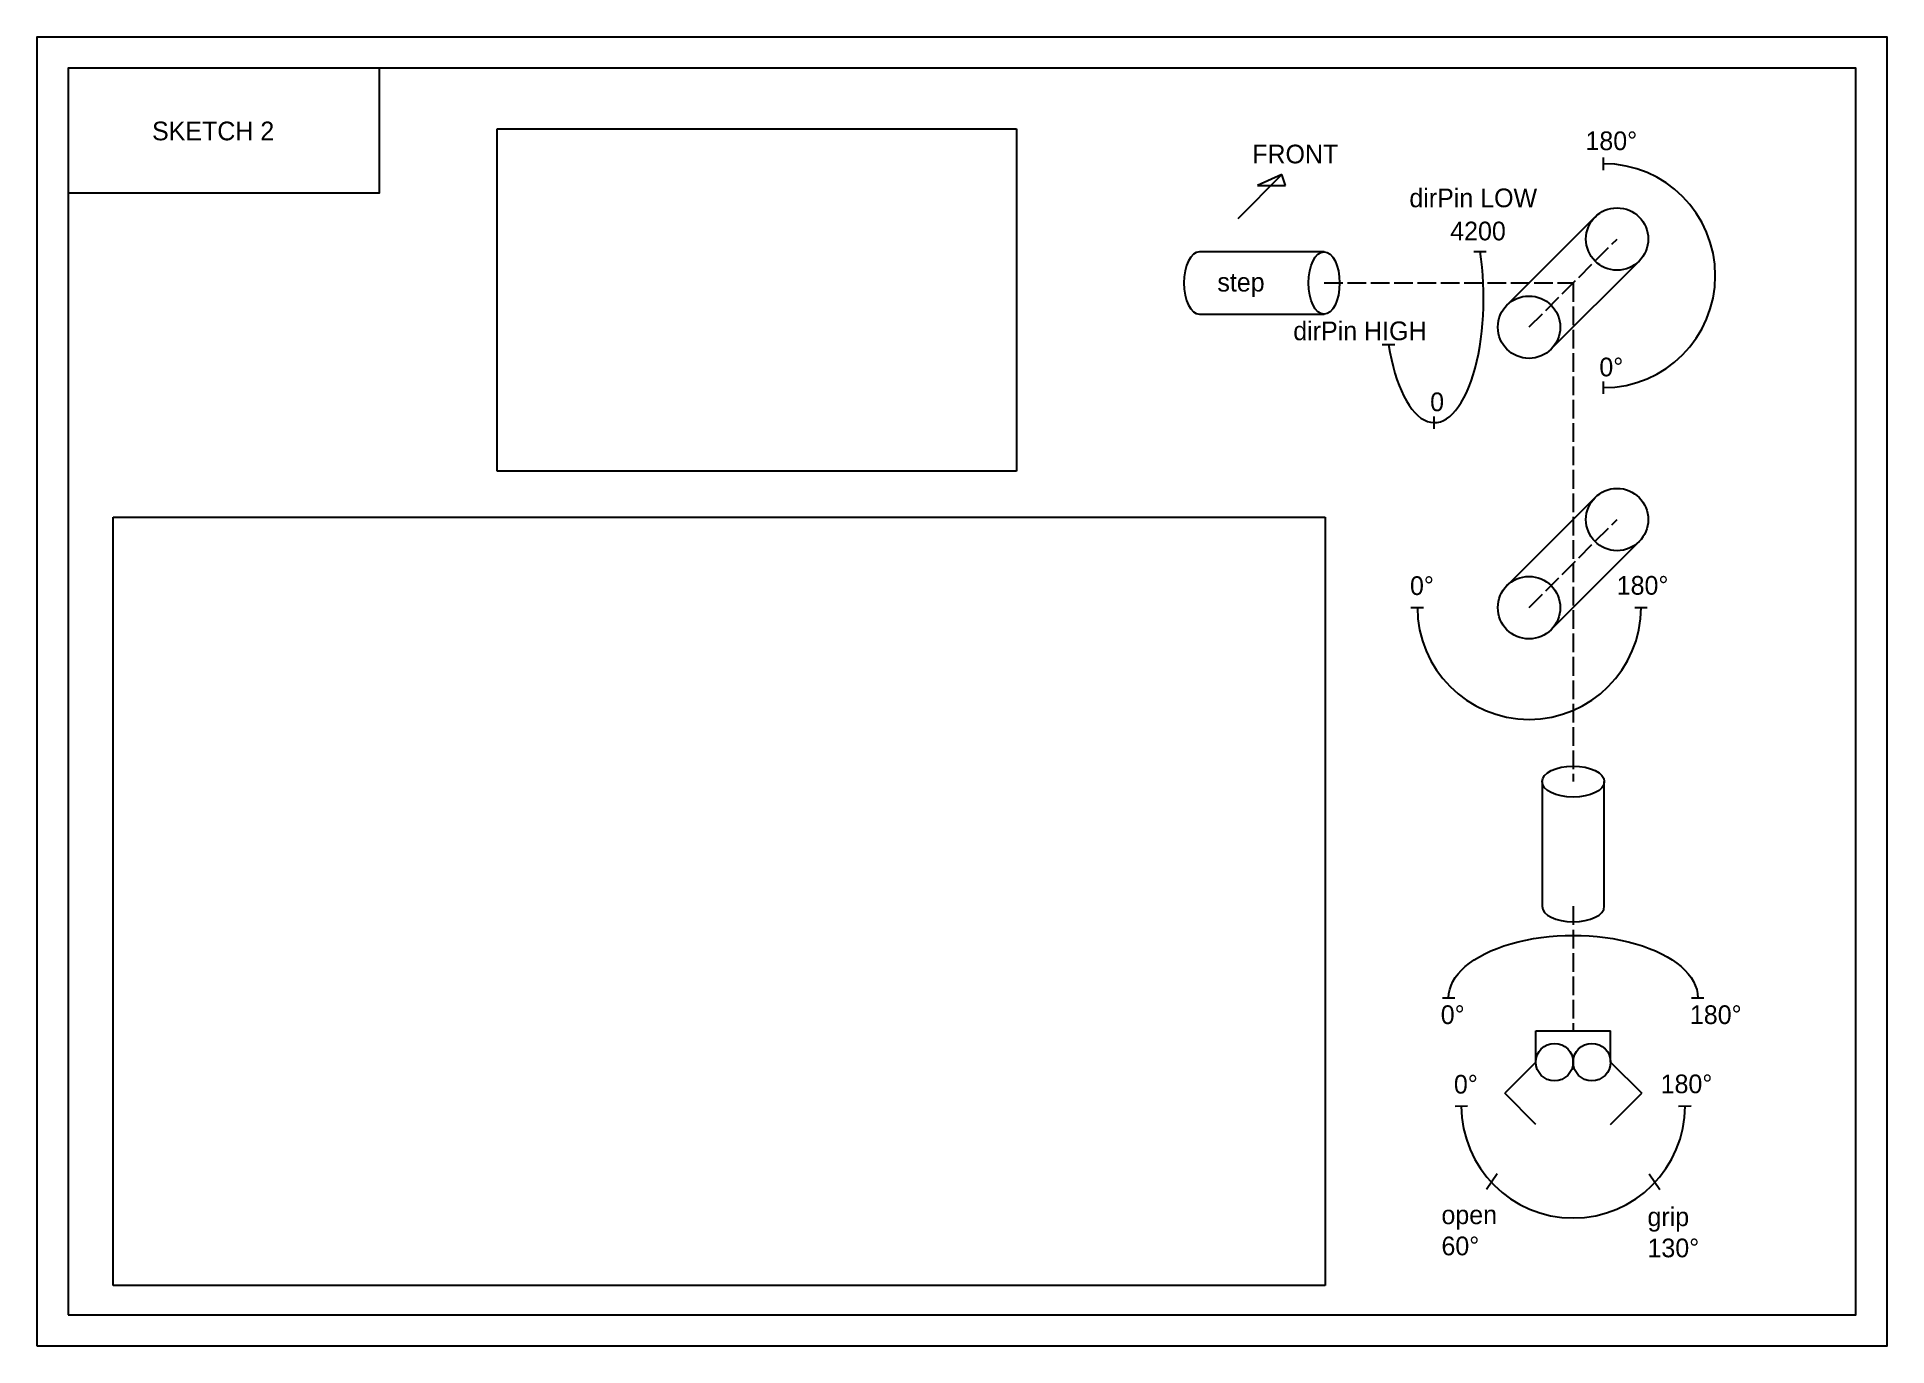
# Model space of a CAD drawing. Header units: inches. Extents: x 0 to 604, y -880 to 210.
# Drawn here: x 0 to 297, y -220 to -10 of the extents above; entities that cross this region are included whole.
import ezdxf

# ---------------------------------------------------------------- set-up
doc = ezdxf.new("R2010")
doc.units = ezdxf.units.IN
doc.header["$MEASUREMENT"] = 0
doc.linetypes.add('ACAD_ISO02W100', pattern=[15, 12, -3])
picture_1 = doc.add_image_def('image1.png', size_in_pixel=(914, 579))
picture_2 = doc.add_image_def('image2.png', size_in_pixel=(783, 516))

msp = doc.modelspace()

# ---------------------------------------------------------------- texts
at = {"char_height": 3, "attachment_point": 1}
for s, insert, width in [('SKETCH 2', (18.47, -23.57), 27.6907), ('180%%D', (248.59, -25.15), 14.4965), ('FRONT', (195.09, -27.27), 14.4965), ('dirPin LOW', (220.32, -34.31), 26.6706), ('4200', (226.88, -39.62), 26.6706), ('step', (189.5, -47.83), 14.4965), ('dirPin HIGH', (201.68, -55.64), 30.0551), ('0%%D', (250.82, -61.44), 14.4965), ('0', (223.66, -67.03), 14.4965), ('0%%D', (220.42, -96.52), 14.4965), ('180%%D', (253.61, -96.47), 14.4965), ('0%%D', (225.36, -165.35), 14.4965), ('180%%D', (265.36, -165.35), 14.4965), ('0%%D', (227.47, -176.51), 14.4965), ('180%%D', (260.66, -176.45), 14.4965), ('open\\P60%%D', (225.47, -197.45), 14.4965), ('grip\\P130%%D', (258.55, -197.77), 14.4965)]:
    msp.add_mtext(s, dxfattribs=dict(at, insert=insert, width=width))

# ---------------------------------------------------------------- linework, layer by layer
for p, q in [((251.48, -31.35), (251.47, -29.35)), ((192.82, -39.11), (199.87, -32.06)), ((199.87, -32.06), (195.93, -33.8)), ((200.46, -33.8), (199.87, -32.06)), ((195.93, -33.8), (200.46, -33.8)), ((236.03, -52.97), (250.13, -38.87)), ((206.62, -44.46), (186.62, -44.46)), ((230.67, -44.4), (232.67, -44.4)), ((243.1, -60.04), (257.2, -45.94)), ((186.62, -54.46), (206.62, -54.46)), ((215.97, -59.34), (217.97, -59.34)), ((251.48, -67.27), (251.47, -65.27)), ((224.32, -72.87), (224.32, -70.87)), ((236.03, -97.97), (250.13, -83.87)), ((243.1, -105.04), (257.2, -90.94)), ((220.58, -101.51), (222.58, -101.5)), ((256.5, -101.51), (258.5, -101.5)), ((241.62, -129.46), (241.62, -149.46)), ((251.62, -149.46), (251.62, -129.46)), ((225.62, -164.13), (227.62, -164.13)), ((265.62, -164.13), (267.62, -164.13)), ((240.62, -174.46), (240.62, -169.46)), ((240.62, -169.46), (252.62, -169.46)), ((252.62, -174.46), (252.62, -169.46)), ((240.62, -174.46), (235.62, -179.46)), ((252.62, -174.46), (257.62, -179.46)), ((240.62, -184.46), (235.62, -179.46)), ((252.62, -184.46), (257.62, -179.46)), ((227.65, -181.5), (229.65, -181.49)), ((263.55, -181.5), (265.55, -181.49)), ((234.42, -192.36), (232.7, -194.88)), ((258.82, -192.36), (260.53, -194.88))]:
    msp.add_line(p, q)
at = {"linetype": 'ACAD_ISO02W100', "ltscale": 0.25}
for p, q in [((239.56, -56.51), (253.67, -42.41)), ((206.62, -49.46), (246.62, -49.46)), ((246.62, -49.46), (246.62, -94.46)), ((239.56, -101.51), (253.67, -87.41)), ((246.62, -94.46), (246.62, -129.46)), ((246.62, -149.46), (246.62, -169.46))]:
    msp.add_line(p, q, dxfattribs=at)
for points in [[(0, -220), (297, -220), (297, -10), (0, -10)], [(5, -215), (292, -215), (292, -15), (5, -15)], [(5, -35), (55, -35), (55, -15), (5, -15)]]:
    msp.add_lwpolyline(points, close=True)
for centre, radius in [((253.67, -42.41), 5), ((239.53, -56.55), 5), ((253.67, -87.41), 5), ((239.53, -101.55), 5), ((243.62, -174.46), 3), ((249.62, -174.46), 3)]:
    msp.add_circle(centre, radius)
for centre, start, end in [((251.48, -48.29), 270, 90), ((239.56, -101.51), 180, 0), ((246.62, -181.5), 180, 0)]:
    msp.add_arc(centre, 17.96, start, end)
for centre, major_axis, ratio, start_param, end_param in [((186.62, -49.46), (0, -5), 0.5, 3.141593, 6.283185), ((224.32, -51.87), (0, 20), 0.396151, 1.953507, 5.0951), ((246.62, -149.46), (5, 0), 0.5, 3.141593, 6.283185)]:
    msp.add_ellipse(centre, major_axis=major_axis, ratio=ratio, start_param=start_param, end_param=end_param)
for centre, major_axis in [((206.62, -49.46), (0, -5)), ((246.62, -129.46), (5, 0))]:
    msp.add_ellipse(centre, major_axis=major_axis, ratio=0.5)
at = {"extrusion": (0, 0, -1)}
msp.add_ellipse((246.62, -164.13), major_axis=(-20, 0), ratio=0.5, start_param=0, end_param=3.141593, dxfattribs=at)

msp.set_redraw_order([(e.dxf.handle, doc.entitydb.next_handle()) for e in msp.query("TEXT MTEXT ATTDEF DIMENSION ARC_DIMENSION")])  # texts and dimensions are drawn at this point

# ---------------------------------------------------------------- pictures from other files: only their frames are drawn
image = msp.add_image(picture_2, insert=(73.89, -79.64), size_in_units=(83.34, 54.92))
image.dxf.flags = 7
image = msp.add_image(picture_1, insert=(12.23, -210.3), size_in_units=(194.56, 123.25))
image.dxf.flags = 7

doc.saveas('drawing.dxf')
